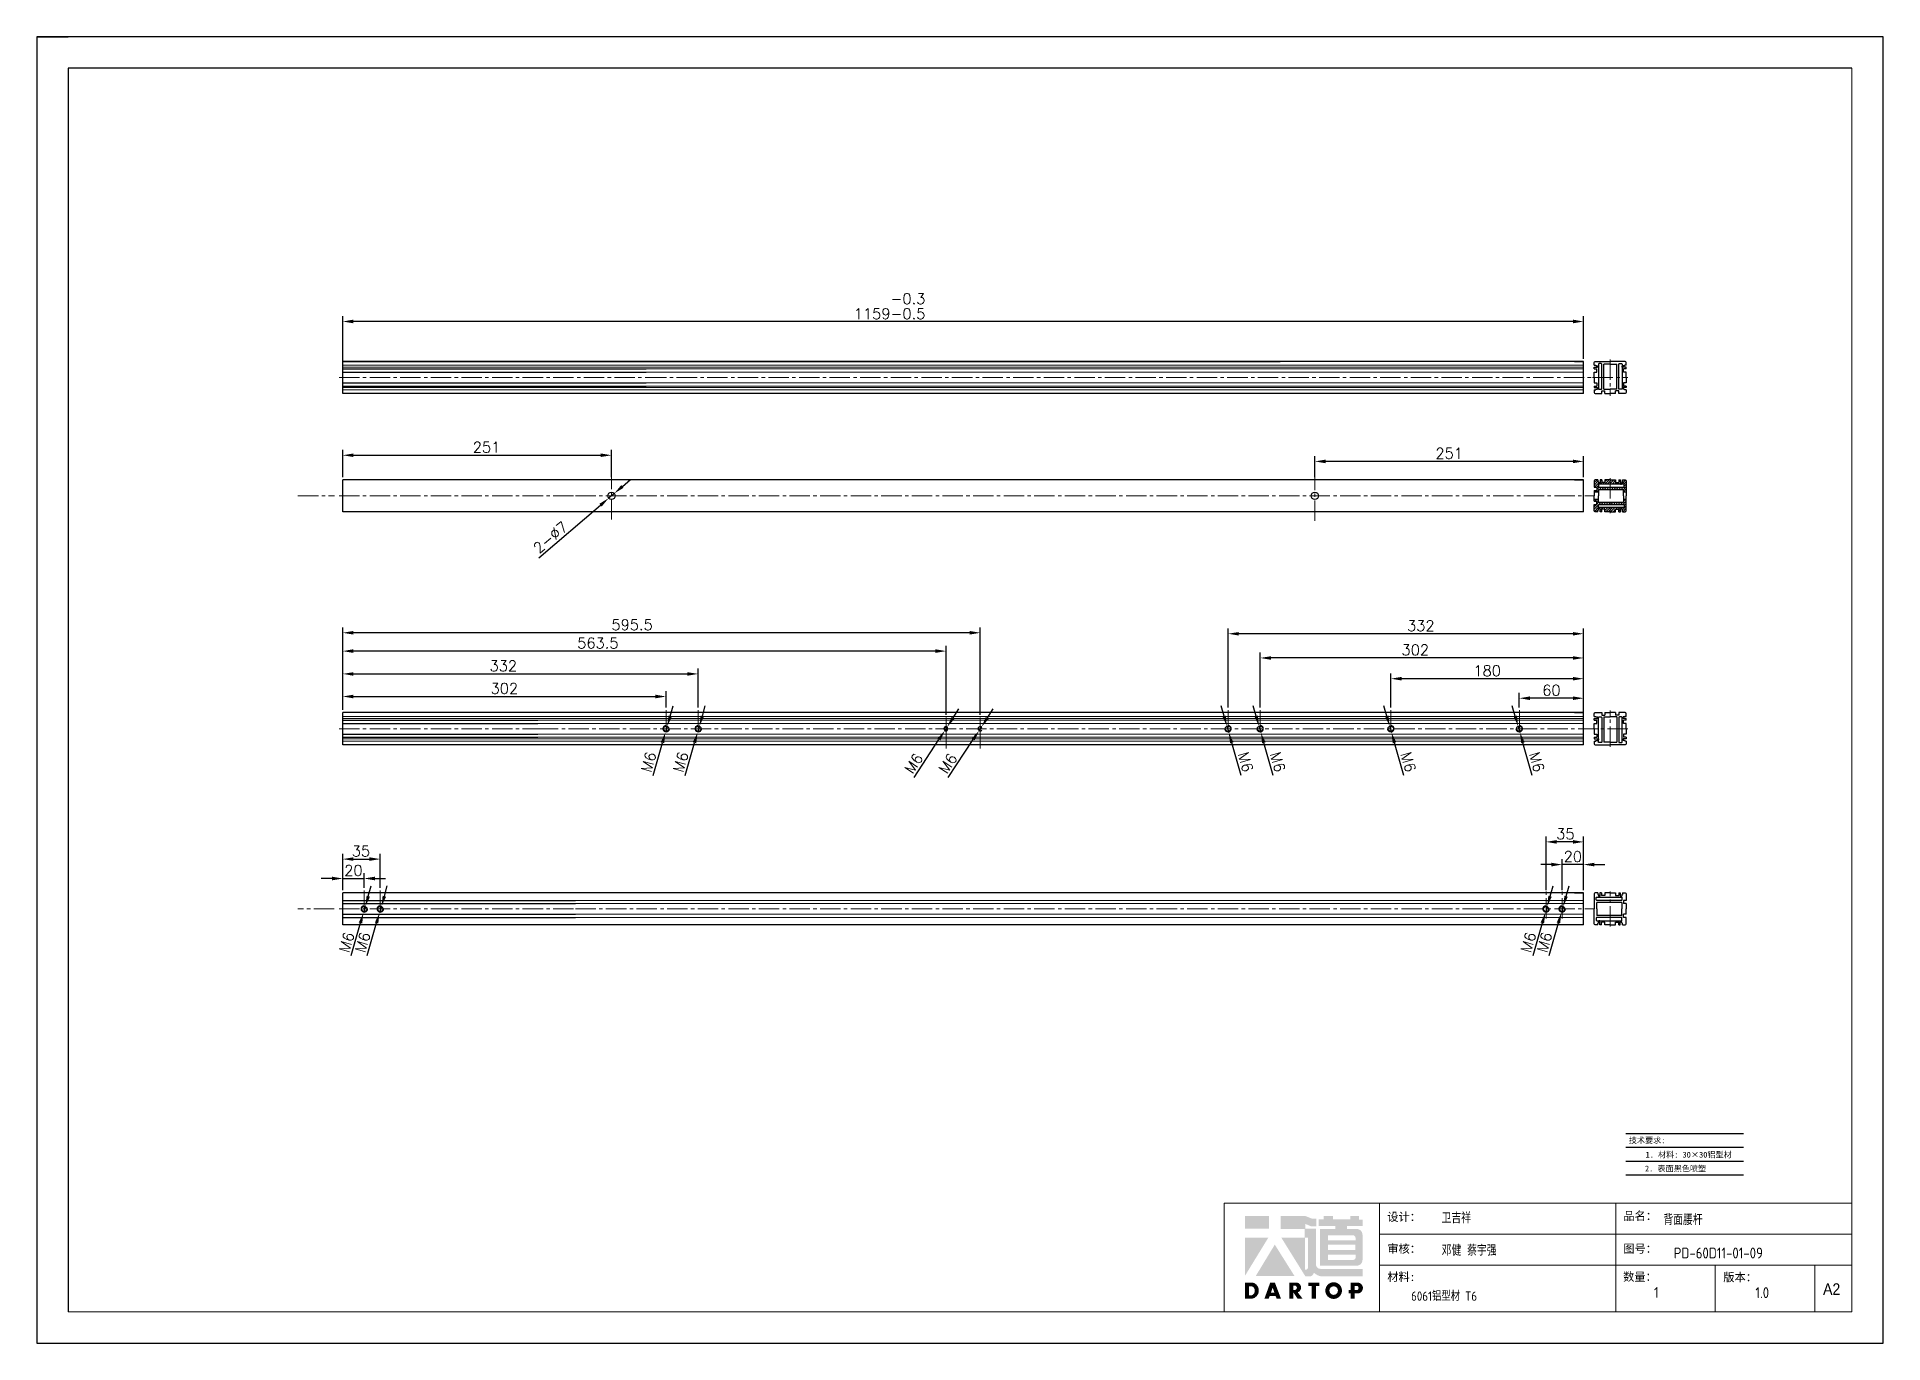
# Model space of a CAD drawing. Header units: millimetres. Extents: x -30327 to 34858, y 4015 to 75103.
# Drawn here: x 8944 to 10668, y 60062 to 61281 of the extents above; entities that cross this region are included whole.
import ezdxf
from ezdxf.enums import TextEntityAlignment as Align

# ---------------------------------------------------------------- set-up
doc = ezdxf.new("R2010")
doc.units = ezdxf.units.MM
doc.linetypes.add('CENTER2', pattern=[28.575, 19.05, -3.175, 3.175, -3.175])
doc.layers.add('A-TITLEBLOCK', color=7, linetype='Continuous', lineweight=18)
doc.layers.add('cen', color=1, linetype='CENTER2', lineweight=9)
for name, color, linetype in [('print', 30, 'Continuous'), ('red', 1, 'CENTER2'), ('yellow', 2, 'Continuous')]:
    doc.layers.add(name, color=color, linetype=linetype)
doc.styles.add('GB', font='GBENOR.SHX', dxfattribs={"bigfont": 'gbcbig.shx'})
doc.styles.add('HZ', font='')
doc.styles.add('SLDTEXTSTYLE0', font='simfang.ttf', dxfattribs={"bigfont": 'bigfont'})
doc.styles.add('SLDTEXTSTYLE1', font='Gothic.ttf', dxfattribs={"width": 0.913})
doc.styles.get("Standard").update_dxf_attribs({"font": 'txt', "bigfont": 'gbcbig.shx'})
doc.styles.get('HZ').set_extended_font_data('SimSun')
doc.dimstyles.new('1-4', dxfattribs={"dimscale": 4, "dimtxt": 2.5, "dimasz": 2.5, "dimexe": 1.25, "dimexo": 0.625, "dimtad": 1, "dimdsep": 46, "dimtxsty": 'Standard', "dimcen": 2.5, "dimadec": 0, "dimazin": 0, "dimtfac": 1, "dimtmove": 0, "dimatfit": 3, "dimfxl": 0, "dimarcsym": 0})

msp = doc.modelspace()

# ---------------------------------------------------------------- texts
at = {"style": 'HZ'}
for s, height, p in [('技术要求:', 5.41769, (10447.639, 60251.2179)), ('     1. 材料: 30×30铝型材  ', 5.417685, (10480.6827, 60237.8731)), ('    2. 表面黑色喷塑          ', 5.417685, (10485.8886, 60224.9738))]:
    msp.add_text(s, height=height, dxfattribs=at).set_placement(p, align=Align.MIDDLE_CENTER)

# ---------------------------------------------------------------- blocks, each defined once
blk = doc.blocks.new('*D441')
at = {"layer": 'Defpoints', "color": 0, "transparency": 16777216}
for p in [(9229.3, 61015.7), (10388.3, 60978.4), (9229.3, 60974.9)]:
    blk.add_point(p, dxfattribs=at)
at = {"layer": 'yellow', "color": 0, "lineweight": -2, "transparency": 16777216}
for p, q in [((9229.3, 60977.4), (9229.3, 61020.7)), ((10378.3, 61015.7), (9239.3, 61015.7)), ((10388.3, 60980.9), (10388.3, 61020.7))]:
    blk.add_line(p, q, dxfattribs=at)
at = {"layer": 'yellow', "color": 0, "transparency": 16777216}
for points in [[(9239.3, 61017.4), (9239.3, 61014), (9229.3, 61015.7)], [(10378.3, 61017.4), (10378.3, 61014), (10388.3, 61015.7)]]:
    blk.add_solid(points, dxfattribs=at)
at = {"layer": 'yellow', "color": 0, "lineweight": 9, "transparency": 16777216, "insert": (9740.1, 61029.9), "char_height": 10, "attachment_point": 5}
blk.add_mtext('1159\\S-0.3^ -0.5;', dxfattribs=at)
blk = doc.blocks.new('*D442')
at = {"layer": 'Defpoints', "color": 0, "transparency": 16777216}
for p in [(10368.3, 60508.7), (10368.3, 60482.3), (10388.3, 60482.3)]:
    blk.add_point(p, dxfattribs=at)
at = {"layer": 'yellow', "color": 0, "lineweight": -2, "transparency": 16777216}
for p, q in [((10368.3, 60484.8), (10368.3, 60513.7)), ((10388.3, 60484.8), (10388.3, 60513.7)), ((10358.3, 60508.7), (10348.3, 60508.7)), ((10388.3, 60508.7), (10368.3, 60508.7)), ((10398.3, 60508.7), (10408.3, 60508.7))]:
    blk.add_line(p, q, dxfattribs=at)
at = {"layer": 'yellow', "color": 0, "transparency": 16777216}
for points in [[(10358.3, 60510.4), (10358.3, 60507), (10368.3, 60508.7)], [(10398.3, 60510.4), (10398.3, 60507), (10388.3, 60508.7)]]:
    blk.add_solid(points, dxfattribs=at)
at = {"layer": 'yellow', "color": 0, "lineweight": 9, "transparency": 16777216, "insert": (10378.3, 60516.2), "char_height": 10, "attachment_point": 5}
blk.add_mtext('20', dxfattribs=at)
blk = doc.blocks.new('*D443')
at = {"layer": 'Defpoints', "color": 0, "transparency": 16777216}
for p in [(9480.3, 60890.8), (9229.3, 60868), (9480.3, 60868)]:
    blk.add_point(p, dxfattribs=at)
at = {"layer": 'yellow', "color": 0, "lineweight": -2, "transparency": 16777216}
for p, q in [((9229.3, 60870.5), (9229.3, 60895.8)), ((9239.3, 60890.8), (9470.3, 60890.8)), ((9480.3, 60870.5), (9480.3, 60895.8))]:
    blk.add_line(p, q, dxfattribs=at)
at = {"layer": 'yellow', "color": 0, "transparency": 16777216}
for points in [[(9239.3, 60892.5), (9239.3, 60889.2), (9229.3, 60890.8)], [(9470.3, 60892.5), (9470.3, 60889.2), (9480.3, 60890.8)]]:
    blk.add_solid(points, dxfattribs=at)
at = {"layer": 'yellow', "color": 0, "lineweight": 9, "transparency": 16777216, "insert": (9363.6, 60898.3), "char_height": 10, "attachment_point": 5}
blk.add_mtext('251', dxfattribs=at)
blk = doc.blocks.new('*D444')
at = {"layer": 'Defpoints', "color": 0, "transparency": 16777216}
for p in [(10137.3, 60885.1), (10137.3, 60868), (10388.3, 60868)]:
    blk.add_point(p, dxfattribs=at)
at = {"layer": 'yellow', "color": 0, "lineweight": -2, "transparency": 16777216}
for p, q in [((10137.3, 60870.5), (10137.3, 60890.1)), ((10388.3, 60870.5), (10388.3, 60890.1)), ((10378.3, 60885.1), (10147.3, 60885.1))]:
    blk.add_line(p, q, dxfattribs=at)
at = {"layer": 'yellow', "color": 0, "transparency": 16777216}
for points in [[(10147.3, 60886.7), (10147.3, 60883.4), (10137.3, 60885.1)], [(10378.3, 60886.7), (10378.3, 60883.4), (10388.3, 60885.1)]]:
    blk.add_solid(points, dxfattribs=at)
at = {"layer": 'yellow', "color": 0, "lineweight": 9, "transparency": 16777216, "insert": (10262.8, 60892.6), "char_height": 10, "attachment_point": 5}
blk.add_mtext('251', dxfattribs=at)
blk = doc.blocks.new('*D445')
at = {"layer": 'Defpoints', "color": 0, "transparency": 16777216}
for p in [(9483, 60855.2), (9477.6, 60850.7)]:
    blk.add_point(p, dxfattribs=at)
at = {"layer": 'yellow', "color": 0, "lineweight": -2, "transparency": 16777216}
for p, q in [((9483, 60855.2), (9477.6, 60850.7)), ((9490.6, 60861.7), (9498.2, 60868.2)), ((9412.4, 60795), (9470, 60844.2))]:
    blk.add_line(p, q, dxfattribs=at)
at = {"layer": 'yellow', "color": 0, "transparency": 16777216}
for points in [[(9489.5, 60863), (9491.7, 60860.5), (9483, 60855.2)], [(9469, 60845.5), (9471.1, 60842.9), (9477.6, 60850.7)]]:
    blk.add_solid(points, dxfattribs=at)
at = {"layer": 'yellow', "color": 0, "lineweight": 9, "transparency": 16777216, "insert": (9423.4, 60814.2), "char_height": 10, "attachment_point": 5, "rotation": 40.4725}
blk.add_mtext('2-%%C7', dxfattribs=at)
blk = doc.blocks.new('*D446')
at = {"layer": 'Defpoints', "color": 0, "transparency": 16777216}
for p in [(9249.3, 60495.7), (9229.3, 60482.3), (9249.3, 60484.5)]:
    blk.add_point(p, dxfattribs=at)
at = {"layer": 'yellow', "color": 0, "lineweight": -2, "transparency": 16777216}
for p, q in [((9219.3, 60495.7), (9209.3, 60495.7)), ((9229.3, 60484.8), (9229.3, 60500.7)), ((9229.3, 60495.7), (9249.3, 60495.7)), ((9249.3, 60487), (9249.3, 60500.7)), ((9259.3, 60495.7), (9269.3, 60495.7))]:
    blk.add_line(p, q, dxfattribs=at)
at = {"layer": 'yellow', "color": 0, "transparency": 16777216}
for points in [[(9219.3, 60497.4), (9219.3, 60494), (9229.3, 60495.7)], [(9259.3, 60497.4), (9259.3, 60494), (9249.3, 60495.7)]]:
    blk.add_solid(points, dxfattribs=at)
at = {"layer": 'yellow', "color": 0, "lineweight": 9, "transparency": 16777216, "insert": (9239.3, 60503.2), "char_height": 10, "attachment_point": 5}
blk.add_mtext('20', dxfattribs=at)
blk = doc.blocks.new('*D447')
at = {"layer": 'Defpoints', "color": 0, "transparency": 16777216}
for p in [(9248.7, 60463.8), (9250.4, 60469.5)]:
    blk.add_point(p, dxfattribs=at)
at = {"layer": 'yellow', "color": 0, "lineweight": -2, "transparency": 16777216}
for p, q in [((9253.2, 60479.1), (9255.9, 60488.8)), ((9250.4, 60469.5), (9248.7, 60463.8)), ((9237.2, 60423.7), (9245.9, 60454.2))]:
    blk.add_line(p, q, dxfattribs=at)
at = {"layer": 'yellow', "color": 0, "transparency": 16777216}
for points in [[(9251.6, 60479.6), (9254.8, 60478.7), (9250.4, 60469.5)], [(9244.3, 60454.6), (9247.5, 60453.7), (9248.7, 60463.8)]]:
    blk.add_solid(points, dxfattribs=at)
at = {"layer": 'yellow', "color": 0, "lineweight": 9, "transparency": 16777216, "insert": (9233, 60436.2), "char_height": 10, "attachment_point": 5, "rotation": 73.9112}
blk.add_mtext('M6', dxfattribs=at)
blk = doc.blocks.new('*D448')
at = {"layer": 'Defpoints', "color": 0, "transparency": 16777216}
for p in [(10367.6, 60463.8), (10369.3, 60469.5)]:
    blk.add_point(p, dxfattribs=at)
at = {"layer": 'yellow', "color": 0, "lineweight": -2, "transparency": 16777216}
for p, q in [((10372, 60479.1), (10374.8, 60488.8)), ((10369.3, 60469.5), (10367.6, 60463.8)), ((10356.1, 60423.7), (10364.8, 60454.2))]:
    blk.add_line(p, q, dxfattribs=at)
at = {"layer": 'yellow', "color": 0, "transparency": 16777216}
for points in [[(10370.4, 60479.6), (10373.6, 60478.7), (10369.3, 60469.5)], [(10363.2, 60454.6), (10366.4, 60453.7), (10367.6, 60463.8)]]:
    blk.add_solid(points, dxfattribs=at)
at = {"layer": 'yellow', "color": 0, "lineweight": 9, "transparency": 16777216, "insert": (10351.8, 60436.2), "char_height": 10, "attachment_point": 5, "rotation": 73.9112}
blk.add_mtext('M6', dxfattribs=at)
blk = doc.blocks.new('*D449')
at = {"layer": 'Defpoints', "color": 0, "transparency": 16777216}
for p in [(9531.3, 60665.6), (9229.3, 60650.6), (9531.3, 60652.7)]:
    blk.add_point(p, dxfattribs=at)
at = {"layer": 'yellow', "color": 0, "lineweight": -2, "transparency": 16777216}
for p, q in [((9229.3, 60653.1), (9229.3, 60670.6)), ((9239.3, 60665.6), (9521.3, 60665.6)), ((9531.3, 60655.2), (9531.3, 60670.6))]:
    blk.add_line(p, q, dxfattribs=at)
at = {"layer": 'yellow', "color": 0, "transparency": 16777216}
for points in [[(9239.3, 60667.3), (9239.3, 60663.9), (9229.3, 60665.6)], [(9521.3, 60667.3), (9521.3, 60663.9), (9531.3, 60665.6)]]:
    blk.add_solid(points, dxfattribs=at)
at = {"layer": 'yellow', "color": 0, "lineweight": 9, "transparency": 16777216, "insert": (9380.3, 60673.1), "char_height": 10, "attachment_point": 5}
blk.add_mtext('302', dxfattribs=at)
blk = doc.blocks.new('*D450')
at = {"layer": 'Defpoints', "color": 0, "transparency": 16777216}
for p in [(9530.7, 60632), (9532.4, 60637.8)]:
    blk.add_point(p, dxfattribs=at)
at = {"layer": 'yellow', "color": 0, "lineweight": -2, "transparency": 16777216}
for p, q in [((9535.2, 60647.4), (9537.9, 60657)), ((9532.4, 60637.8), (9530.7, 60632)), ((9519.2, 60592), (9527.9, 60622.4))]:
    blk.add_line(p, q, dxfattribs=at)
at = {"layer": 'yellow', "color": 0, "transparency": 16777216}
for points in [[(9533.6, 60647.8), (9536.8, 60646.9), (9532.4, 60637.8)], [(9526.3, 60622.9), (9529.5, 60621.9), (9530.7, 60632)]]:
    blk.add_solid(points, dxfattribs=at)
at = {"layer": 'yellow', "color": 0, "lineweight": 9, "transparency": 16777216, "insert": (9515, 60604.5), "char_height": 10, "attachment_point": 5, "rotation": 73.9112}
blk.add_mtext('M6', dxfattribs=at)
blk = doc.blocks.new('*D451')
at = {"layer": 'Defpoints', "color": 0, "transparency": 16777216}
for p in [(9561.3, 60686.7), (9229.3, 60650.6), (9561.3, 60652.7)]:
    blk.add_point(p, dxfattribs=at)
at = {"layer": 'yellow', "color": 0, "lineweight": -2, "transparency": 16777216}
for p, q in [((9229.3, 60653.1), (9229.3, 60691.7)), ((9239.3, 60686.7), (9551.3, 60686.7)), ((9561.3, 60655.2), (9561.3, 60691.7))]:
    blk.add_line(p, q, dxfattribs=at)
at = {"layer": 'yellow', "color": 0, "transparency": 16777216}
for points in [[(9239.3, 60688.3), (9239.3, 60685), (9229.3, 60686.7)], [(9551.3, 60688.3), (9551.3, 60685), (9561.3, 60686.7)]]:
    blk.add_solid(points, dxfattribs=at)
at = {"layer": 'yellow', "color": 0, "lineweight": 9, "transparency": 16777216, "insert": (9379.3, 60694.2), "char_height": 10, "attachment_point": 5}
blk.add_mtext('332', dxfattribs=at)
blk = doc.blocks.new('*D452')
at = {"layer": 'Defpoints', "color": 0, "transparency": 16777216}
for p in [(9560.7, 60632), (9562.4, 60637.8)]:
    blk.add_point(p, dxfattribs=at)
at = {"layer": 'yellow', "color": 0, "lineweight": -2, "transparency": 16777216}
for p, q in [((9565.2, 60647.4), (9567.9, 60657)), ((9562.4, 60637.8), (9560.7, 60632)), ((9549.2, 60592), (9557.9, 60622.4))]:
    blk.add_line(p, q, dxfattribs=at)
at = {"layer": 'yellow', "color": 0, "transparency": 16777216}
for points in [[(9563.6, 60647.8), (9566.8, 60646.9), (9562.4, 60637.8)], [(9556.3, 60622.9), (9559.5, 60621.9), (9560.7, 60632)]]:
    blk.add_solid(points, dxfattribs=at)
at = {"layer": 'yellow', "color": 0, "lineweight": 9, "transparency": 16777216, "insert": (9545, 60604.5), "char_height": 10, "attachment_point": 5, "rotation": 73.9112}
blk.add_mtext('M6', dxfattribs=at)
blk = doc.blocks.new('*D453')
at = {"layer": 'Defpoints', "color": 0, "transparency": 16777216}
for p in [(10086.3, 60701.6), (10086.3, 60652.7), (10388.3, 60650.6)]:
    blk.add_point(p, dxfattribs=at)
at = {"layer": 'yellow', "color": 0, "lineweight": -2, "transparency": 16777216}
for p, q in [((10086.3, 60655.2), (10086.3, 60706.6)), ((10378.3, 60701.6), (10096.3, 60701.6)), ((10388.3, 60653.1), (10388.3, 60706.6))]:
    blk.add_line(p, q, dxfattribs=at)
at = {"layer": 'yellow', "color": 0, "transparency": 16777216}
for points in [[(10096.3, 60703.2), (10096.3, 60699.9), (10086.3, 60701.6)], [(10378.3, 60703.2), (10378.3, 60699.9), (10388.3, 60701.6)]]:
    blk.add_solid(points, dxfattribs=at)
at = {"layer": 'yellow', "color": 0, "lineweight": 9, "transparency": 16777216, "insert": (10231.1, 60709.1), "char_height": 10, "attachment_point": 5}
blk.add_mtext('302', dxfattribs=at)
blk = doc.blocks.new('*D454')
at = {"layer": 'Defpoints', "color": 0, "transparency": 16777216}
for p in [(10085.2, 60637.8), (10086.9, 60632)]:
    blk.add_point(p, dxfattribs=at)
at = {"layer": 'yellow', "color": 0, "lineweight": -2, "transparency": 16777216}
for p, q in [((10082.5, 60647.4), (10079.7, 60657)), ((10085.2, 60637.8), (10086.9, 60632)), ((10098.4, 60592), (10089.7, 60622.4))]:
    blk.add_line(p, q, dxfattribs=at)
at = {"layer": 'yellow', "color": 0, "transparency": 16777216}
for points in [[(10084.1, 60647.8), (10080.9, 60646.9), (10085.2, 60637.8)], [(10091.3, 60622.9), (10088.1, 60621.9), (10086.9, 60632)]]:
    blk.add_solid(points, dxfattribs=at)
at = {"layer": 'yellow', "color": 0, "lineweight": 9, "transparency": 16777216, "insert": (10102.6, 60604.5), "char_height": 10, "attachment_point": 5, "rotation": 286.0888}
blk.add_mtext('M6', dxfattribs=at)
blk = doc.blocks.new('*D455')
at = {"layer": 'Defpoints', "color": 0, "transparency": 16777216}
for p in [(10056.3, 60724.2), (10056.3, 60652.7), (10388.3, 60650.6)]:
    blk.add_point(p, dxfattribs=at)
at = {"layer": 'yellow', "color": 0, "lineweight": -2, "transparency": 16777216}
for p, q in [((10056.3, 60655.2), (10056.3, 60729.2)), ((10378.3, 60724.2), (10066.3, 60724.2)), ((10388.3, 60653.1), (10388.3, 60729.2))]:
    blk.add_line(p, q, dxfattribs=at)
at = {"layer": 'yellow', "color": 0, "transparency": 16777216}
for points in [[(10066.3, 60725.8), (10066.3, 60722.5), (10056.3, 60724.2)], [(10378.3, 60725.8), (10378.3, 60722.5), (10388.3, 60724.2)]]:
    blk.add_solid(points, dxfattribs=at)
at = {"layer": 'yellow', "color": 0, "lineweight": 9, "transparency": 16777216, "insert": (10236.3, 60731.7), "char_height": 10, "attachment_point": 5}
blk.add_mtext('332', dxfattribs=at)
blk = doc.blocks.new('*D456')
at = {"layer": 'Defpoints', "color": 0, "transparency": 16777216}
for p in [(10055.2, 60637.8), (10056.9, 60632)]:
    blk.add_point(p, dxfattribs=at)
at = {"layer": 'yellow', "color": 0, "lineweight": -2, "transparency": 16777216}
for p, q in [((10052.5, 60647.4), (10049.7, 60657)), ((10055.2, 60637.8), (10056.9, 60632)), ((10068.4, 60592), (10059.7, 60622.4))]:
    blk.add_line(p, q, dxfattribs=at)
at = {"layer": 'yellow', "color": 0, "transparency": 16777216}
for points in [[(10054.1, 60647.8), (10050.9, 60646.9), (10055.2, 60637.8)], [(10061.3, 60622.9), (10058.1, 60621.9), (10056.9, 60632)]]:
    blk.add_solid(points, dxfattribs=at)
at = {"layer": 'yellow', "color": 0, "lineweight": 9, "transparency": 16777216, "insert": (10072.6, 60604.5), "char_height": 10, "attachment_point": 5, "rotation": 286.0888}
blk.add_mtext('M6', dxfattribs=at)
blk = doc.blocks.new('*D457')
at = {"layer": 'Defpoints', "color": 0, "transparency": 16777216}
for p in [(9264.3, 60513.8), (9229.3, 60482.3), (9264.3, 60484.5)]:
    blk.add_point(p, dxfattribs=at)
at = {"layer": 'yellow', "color": 0, "lineweight": -2, "transparency": 16777216}
for p, q in [((9229.3, 60484.8), (9229.3, 60518.8)), ((9239.3, 60513.8), (9254.3, 60513.8)), ((9264.3, 60487), (9264.3, 60518.8))]:
    blk.add_line(p, q, dxfattribs=at)
at = {"layer": 'yellow', "color": 0, "transparency": 16777216}
for points in [[(9239.3, 60515.5), (9239.3, 60512.2), (9229.3, 60513.8)], [(9254.3, 60515.5), (9254.3, 60512.2), (9264.3, 60513.8)]]:
    blk.add_solid(points, dxfattribs=at)
at = {"layer": 'yellow', "color": 0, "lineweight": 9, "transparency": 16777216, "insert": (9246.3, 60521.3), "char_height": 10, "attachment_point": 5}
blk.add_mtext('35', dxfattribs=at)
blk = doc.blocks.new('*D458')
at = {"layer": 'Defpoints', "color": 0, "transparency": 16777216}
for p in [(9263.7, 60463.8), (9265.4, 60469.5)]:
    blk.add_point(p, dxfattribs=at)
at = {"layer": 'yellow', "color": 0, "lineweight": -2, "transparency": 16777216}
for p, q in [((9268.2, 60479.1), (9270.9, 60488.8)), ((9265.4, 60469.5), (9263.7, 60463.8)), ((9252.2, 60423.7), (9260.9, 60454.2))]:
    blk.add_line(p, q, dxfattribs=at)
at = {"layer": 'yellow', "color": 0, "transparency": 16777216}
for points in [[(9266.6, 60479.6), (9269.8, 60478.7), (9265.4, 60469.5)], [(9259.3, 60454.6), (9262.5, 60453.7), (9263.7, 60463.8)]]:
    blk.add_solid(points, dxfattribs=at)
at = {"layer": 'yellow', "color": 0, "lineweight": 9, "transparency": 16777216, "insert": (9248, 60436.2), "char_height": 10, "attachment_point": 5, "rotation": 73.9112}
blk.add_mtext('M6', dxfattribs=at)
blk = doc.blocks.new('*D459')
at = {"layer": 'Defpoints', "color": 0, "transparency": 16777216}
for p in [(10353.3, 60529.9), (10353.3, 60482.3), (10388.3, 60482.3)]:
    blk.add_point(p, dxfattribs=at)
at = {"layer": 'yellow', "color": 0, "lineweight": -2, "transparency": 16777216}
for p, q in [((10353.3, 60484.8), (10353.3, 60534.9)), ((10378.3, 60529.9), (10363.3, 60529.9)), ((10388.3, 60484.8), (10388.3, 60534.9))]:
    blk.add_line(p, q, dxfattribs=at)
at = {"layer": 'yellow', "color": 0, "transparency": 16777216}
for points in [[(10363.3, 60531.6), (10363.3, 60528.2), (10353.3, 60529.9)], [(10378.3, 60531.6), (10378.3, 60528.2), (10388.3, 60529.9)]]:
    blk.add_solid(points, dxfattribs=at)
at = {"layer": 'yellow', "color": 0, "lineweight": 9, "transparency": 16777216, "insert": (10371.3, 60537.4), "char_height": 10, "attachment_point": 5}
blk.add_mtext('35', dxfattribs=at)
blk = doc.blocks.new('*D460')
at = {"layer": 'Defpoints', "color": 0, "transparency": 16777216}
for p in [(10352.6, 60463.8), (10354.3, 60469.5)]:
    blk.add_point(p, dxfattribs=at)
at = {"layer": 'yellow', "color": 0, "lineweight": -2, "transparency": 16777216}
for p, q in [((10357, 60479.1), (10359.8, 60488.8)), ((10354.3, 60469.5), (10352.6, 60463.8)), ((10341.1, 60423.7), (10349.8, 60454.2))]:
    blk.add_line(p, q, dxfattribs=at)
at = {"layer": 'yellow', "color": 0, "transparency": 16777216}
for points in [[(10355.4, 60479.6), (10358.6, 60478.7), (10354.3, 60469.5)], [(10348.2, 60454.6), (10351.4, 60453.7), (10352.6, 60463.8)]]:
    blk.add_solid(points, dxfattribs=at)
at = {"layer": 'yellow', "color": 0, "lineweight": 9, "transparency": 16777216, "insert": (10336.8, 60436.2), "char_height": 10, "attachment_point": 5, "rotation": 73.9112}
blk.add_mtext('M6', dxfattribs=at)
blk = doc.blocks.new('*D799')
at = {"layer": 'Defpoints', "color": 0, "transparency": 16777216}
for p in [(10328.3, 60664), (10328.3, 60652.7), (10388.3, 60647.1)]:
    blk.add_point(p, dxfattribs=at)
at = {"layer": 'yellow', "color": 0, "lineweight": -2, "transparency": 16777216}
for p, q in [((10328.3, 60655.2), (10328.3, 60669)), ((10388.3, 60649.6), (10388.3, 60669)), ((10378.3, 60664), (10338.3, 60664))]:
    blk.add_line(p, q, dxfattribs=at)
at = {"layer": 'yellow', "color": 0, "transparency": 16777216}
for points in [[(10338.3, 60665.7), (10338.3, 60662.3), (10328.3, 60664)], [(10378.3, 60665.7), (10378.3, 60662.3), (10388.3, 60664)]]:
    blk.add_solid(points, dxfattribs=at)
at = {"layer": 'yellow', "color": 0, "lineweight": 9, "transparency": 16777216, "insert": (10358.3, 60671.5), "char_height": 10, "attachment_point": 5}
blk.add_mtext('60', dxfattribs=at)
blk = doc.blocks.new('*D800')
at = {"layer": 'Defpoints', "color": 0, "transparency": 16777216}
for p in [(10327.2, 60637.8), (10328.9, 60632)]:
    blk.add_point(p, dxfattribs=at)
at = {"layer": 'yellow', "color": 0, "lineweight": -2, "transparency": 16777216}
for p, q in [((10324.5, 60647.4), (10321.7, 60657)), ((10327.2, 60637.8), (10328.9, 60632)), ((10340.4, 60592), (10331.7, 60622.4))]:
    blk.add_line(p, q, dxfattribs=at)
at = {"layer": 'yellow', "color": 0, "transparency": 16777216}
for points in [[(10326.1, 60647.8), (10322.9, 60646.9), (10327.2, 60637.8)], [(10333.3, 60622.9), (10330.1, 60621.9), (10328.9, 60632)]]:
    blk.add_solid(points, dxfattribs=at)
at = {"layer": 'yellow', "color": 0, "lineweight": 9, "transparency": 16777216, "insert": (10344.6, 60604.5), "char_height": 10, "attachment_point": 5, "rotation": 286.0888}
blk.add_mtext('M6', dxfattribs=at)
blk = doc.blocks.new('*D801')
at = {"layer": 'Defpoints', "color": 0, "transparency": 16777216}
for p in [(10208.3, 60682.2), (10208.3, 60652.7), (10388.3, 60647.1)]:
    blk.add_point(p, dxfattribs=at)
at = {"layer": 'yellow', "color": 0, "lineweight": -2, "transparency": 16777216}
for p, q in [((10208.3, 60655.2), (10208.3, 60687.2)), ((10378.3, 60682.2), (10218.3, 60682.2)), ((10388.3, 60649.6), (10388.3, 60687.2))]:
    blk.add_line(p, q, dxfattribs=at)
at = {"layer": 'yellow', "color": 0, "transparency": 16777216}
for points in [[(10218.3, 60683.9), (10218.3, 60680.6), (10208.3, 60682.2)], [(10378.3, 60683.9), (10378.3, 60680.6), (10388.3, 60682.2)]]:
    blk.add_solid(points, dxfattribs=at)
at = {"layer": 'yellow', "color": 0, "lineweight": 9, "transparency": 16777216, "insert": (10298.3, 60689.7), "char_height": 10, "attachment_point": 5}
blk.add_mtext('180', dxfattribs=at)
blk = doc.blocks.new('*D802')
at = {"layer": 'Defpoints', "color": 0, "transparency": 16777216}
for p in [(10207.2, 60637.8), (10208.9, 60632)]:
    blk.add_point(p, dxfattribs=at)
at = {"layer": 'yellow', "color": 0, "lineweight": -2, "transparency": 16777216}
for p, q in [((10204.5, 60647.4), (10201.7, 60657)), ((10207.2, 60637.8), (10208.9, 60632)), ((10220.4, 60592), (10211.7, 60622.4))]:
    blk.add_line(p, q, dxfattribs=at)
at = {"layer": 'yellow', "color": 0, "transparency": 16777216}
for points in [[(10206.1, 60647.8), (10202.9, 60646.9), (10207.2, 60637.8)], [(10213.3, 60622.9), (10210.1, 60621.9), (10208.9, 60632)]]:
    blk.add_solid(points, dxfattribs=at)
at = {"layer": 'yellow', "color": 0, "lineweight": 9, "transparency": 16777216, "insert": (10224.6, 60604.5), "char_height": 10, "attachment_point": 5, "rotation": 286.0888}
blk.add_mtext('M6', dxfattribs=at)
blk = doc.blocks.new('*D1252')
at = {"layer": 'Defpoints', "color": 0, "transparency": 16777216}
for p in [(9229.3, 60708), (9229.3, 60650.6), (9792.8, 60646)]:
    blk.add_point(p, dxfattribs=at)
at = {"layer": 'yellow', "color": 0, "lineweight": -2, "transparency": 16777216}
for p, q in [((9229.3, 60653.1), (9229.3, 60713)), ((9782.8, 60708), (9239.3, 60708)), ((9792.8, 60648.5), (9792.8, 60713))]:
    blk.add_line(p, q, dxfattribs=at)
at = {"layer": 'yellow', "color": 0, "transparency": 16777216}
for points in [[(9239.3, 60709.7), (9239.3, 60706.3), (9229.3, 60708)], [(9782.8, 60709.7), (9782.8, 60706.3), (9792.8, 60708)]]:
    blk.add_solid(points, dxfattribs=at)
at = {"layer": 'yellow', "color": 0, "lineweight": 9, "transparency": 16777216, "insert": (9467.6, 60715.5), "char_height": 10, "attachment_point": 5}
blk.add_mtext('563.5', dxfattribs=at)
blk = doc.blocks.new('*D1253')
at = {"layer": 'Defpoints', "color": 0, "transparency": 16777216}
for p in [(9791.7, 60633.9), (9793.9, 60637.2)]:
    blk.add_point(p, dxfattribs=at)
at = {"layer": 'yellow', "color": 0, "lineweight": -2, "transparency": 16777216}
for p, q in [((9799.4, 60645.6), (9804.9, 60654)), ((9793.9, 60637.2), (9791.7, 60633.9)), ((9762.9, 60589.9), (9786.2, 60625.5))]:
    blk.add_line(p, q, dxfattribs=at)
at = {"layer": 'yellow', "color": 0, "transparency": 16777216}
for points in [[(9784.8, 60626.4), (9787.6, 60624.6), (9791.7, 60633.9)], [(9798, 60646.5), (9800.8, 60644.7), (9793.9, 60637.2)]]:
    blk.add_solid(points, dxfattribs=at)
at = {"layer": 'yellow', "color": 0, "lineweight": 9, "transparency": 16777216, "insert": (9762.6, 60603.1), "char_height": 10, "attachment_point": 5, "rotation": 56.8044}
blk.add_mtext('M6', dxfattribs=at)
blk = doc.blocks.new('*D1254')
at = {"layer": 'Defpoints', "color": 0, "transparency": 16777216}
for p in [(9229.3, 60725.1), (9229.3, 60650.6), (9824.8, 60646)]:
    blk.add_point(p, dxfattribs=at)
at = {"layer": 'yellow', "color": 0, "lineweight": -2, "transparency": 16777216}
for p, q in [((9229.3, 60653.1), (9229.3, 60730.1)), ((9814.8, 60725.1), (9239.3, 60725.1)), ((9824.8, 60648.5), (9824.8, 60730.1))]:
    blk.add_line(p, q, dxfattribs=at)
at = {"layer": 'yellow', "color": 0, "transparency": 16777216}
for points in [[(9239.3, 60726.8), (9239.3, 60723.4), (9229.3, 60725.1)], [(9814.8, 60726.8), (9814.8, 60723.4), (9824.8, 60725.1)]]:
    blk.add_solid(points, dxfattribs=at)
at = {"layer": 'yellow', "color": 0, "lineweight": 9, "transparency": 16777216, "insert": (9499.6, 60732.6), "char_height": 10, "attachment_point": 5}
blk.add_mtext('595.5', dxfattribs=at)
blk = doc.blocks.new('*D1255')
at = {"layer": 'Defpoints', "color": 0, "transparency": 16777216}
for p in [(9823.7, 60633.9), (9825.9, 60637.2)]:
    blk.add_point(p, dxfattribs=at)
at = {"layer": 'yellow', "color": 0, "lineweight": -2, "transparency": 16777216}
for p, q in [((9831.4, 60645.6), (9836.9, 60654)), ((9825.9, 60637.2), (9823.7, 60633.9)), ((9794.9, 60589.9), (9818.2, 60625.5))]:
    blk.add_line(p, q, dxfattribs=at)
at = {"layer": 'yellow', "color": 0, "transparency": 16777216}
for points in [[(9816.8, 60626.4), (9819.6, 60624.6), (9823.7, 60633.9)], [(9830, 60646.5), (9832.8, 60644.7), (9825.9, 60637.2)]]:
    blk.add_solid(points, dxfattribs=at)
at = {"layer": 'yellow', "color": 0, "lineweight": 9, "transparency": 16777216, "insert": (9794.6, 60603.1), "char_height": 10, "attachment_point": 5, "rotation": 56.8044}
blk.add_mtext('M6', dxfattribs=at)
blk = doc.blocks.new('Dartop Logo')
at = {"true_color": 0xc40018}
h = blk.add_hatch(color=12, dxfattribs=at)
h.set_gradient(color1=(196, 0, 24), color2=(196, 0, 24), tint=1)
h.paths.add_polyline_path([(30.39, -3.87), (33.08, -5.04), (35.99, -5.04), (35.99, -1.19), (33.59, -1.19), (30.46, 0.05), (17.94, 0.05), (17.94, -6.46), (30.12, -6.46), (30.12, -6.59), (30.12, -10.75), (18.31, -10.75), (30.46, -30.31), (32.87, -30.31, 0.279375), (34.63, -28.6), (34.63, -28.51), (34.84, -28.51, 0.143145), (38.15, -30.2), (59.27, -30.2), (59.27, -26.49), (38.06, -26.49, -0.414214), (35.75, -24.18), (35.75, -6.26), (30.39, -6.26)])
h.paths.add_polyline_path([(30.25, -10.84), (31.8, -10.84), (31.8, -26.02, -0.088936), (30.9, -26.94), (30.24, -26.94)], flags=16)
h = blk.add_hatch(color=12, dxfattribs=at)
h.set_gradient(color1=(196, 0, 24), color2=(196, 0, 24), tint=1)
h.paths.add_polyline_path([(59.24, -1.73), (57.36, -1.73), (57.36, 0.06), (53.06, 0.06), (53.06, -1.64), (44.29, -1.64), (44.29, 0.15), (39.7, 0.15), (39.7, -1.67), (37.16, -1.67), (37.16, -4.97), (45.54, -4.97), (45.54, -6.42), (37.73, -6.42), (37.73, -24.88), (56.26, -24.88, 0.414214), (59.15, -21.99), (59.15, -9.35, 0.414214), (56.26, -6.46), (51.36, -6.46), (51.36, -5.03), (59.24, -5.03)])
h.paths.add_polyline_path([(54.21, -9.59, -0.414214), (55.66, -11.04), (55.66, -12.1), (41.79, -12.1), (41.79, -9.59)], flags=16)
h.paths.add_polyline_path([(55.57, -14.33), (55.57, -17.01), (41.88, -17.01), (41.88, -14.33)], flags=16)
h.paths.add_polyline_path([(55.75, -19.43), (55.75, -20.57, -0.414214), (54.3, -22.02), (41.88, -22.02), (41.88, -19.43)], flags=16)
h = blk.add_hatch(color=12, dxfattribs=at)
h.set_gradient(color1=(196, 0, 24), color2=(196, 0, 24), tint=1)
h.paths.add_polyline_path([(12.18, 0), (0, 0), (0, -6.37), (12.18, -6.37)])
h = blk.add_hatch(color=12, dxfattribs=at)
h.set_gradient(color1=(196, 0, 24), color2=(196, 0, 24), tint=1)
h.paths.add_polyline_path([(11.79, -10.83), (0.03, -10.83), (0.03, -30.03)])
h = blk.add_hatch(color=12, dxfattribs=at)
h.set_gradient(color1=(196, 0, 24), color2=(196, 0, 24), tint=1)
h.paths.add_polyline_path([(15.05, -14.31), (5.44, -30.15), (25.01, -30.15)])
at = {"true_color": 0x646464}
h = blk.add_hatch(color=251, dxfattribs=at)
h.set_gradient(color1=(100, 100, 100), color2=(100, 100, 100), tint=1)
h.paths.add_polyline_path([(4.15, -33.43), (0.11, -33.43), (0.11, -41.5), (3.51, -41.5, 0.793016)])
h.paths.add_polyline_path([(3.57, -39.73), (2.16, -39.73), (2.16, -35.19), (3.42, -35.19, -0.671361)], flags=16)
h = blk.add_hatch(color=251, dxfattribs=at)
h.set_gradient(color1=(100, 100, 100), color2=(100, 100, 100), tint=1)
h.paths.add_polyline_path([(15.08, -33.36), (12.78, -33.36), (9.82, -41.51), (12, -41.51), (12.51, -40.06), (15.46, -40.06), (15.99, -41.52), (18.19, -41.52)])
h.paths.add_polyline_path([(14.9, -38.51), (13.07, -38.51), (13.97, -35.95)], flags=16)
h = blk.add_hatch(color=251, dxfattribs=at)
h.set_gradient(color1=(100, 100, 100), color2=(100, 100, 100), tint=1)
h.paths.add_polyline_path([(26.27, -33.36), (22.3, -33.36), (22.3, -41.51), (24.4, -41.51), (24.4, -38.28), (26.55, -41.54), (29.09, -41.54), (26.61, -38.3, 0.744055)])
h.paths.add_polyline_path([(24.38, -37.08), (24.38, -34.94), (25.32, -34.94, -0.796809), (25.3, -37.08)], flags=16)
h = blk.add_hatch(color=251, dxfattribs=at)
h.set_gradient(color1=(100, 100, 100), color2=(100, 100, 100), tint=1)
h.paths.add_polyline_path([(37.44, -33.4), (31.88, -33.4), (31.88, -35.16), (33.61, -35.16), (33.61, -41.52), (35.69, -41.52), (35.69, -35.16), (37.44, -35.16)])
h = blk.add_hatch(color=251, dxfattribs=at)
h.set_gradient(color1=(100, 100, 100), color2=(100, 100, 100), tint=1)
h.paths.add_polyline_path([(40.46, -37.41, 1), (48.83, -37.41, 1)])
h.paths.add_polyline_path([(46.8, -37.41, -1), (42.5, -37.41, -1)], flags=16)
h = blk.add_hatch(color=251, dxfattribs=at)
h.set_gradient(color1=(100, 100, 100), color2=(100, 100, 100), tint=1)
h.paths.add_polyline_path([(56.85, -33.38), (56.73, -33.38), (53.19, -33.38), (53.19, -37.19), (52.26, -37.19), (52.26, -38.73), (53.18, -38.73), (53.18, -41.5), (55.24, -41.5), (55.24, -38.72), (57.51, -38.72, 0.812304)])
h.paths.add_polyline_path([(55.21, -37.18), (55.21, -35.05), (56.39, -35.05, -0.778213), (56.27, -37.18)], flags=16)
blk = doc.blocks.new('DT-A2-TITLE')
for p, q in [((594, 420), (0, 420)), ((0, 420), (0, 420)), ((0, 420), (0, 0)), ((0, 420), (10, 420)), ((594, 0), (594, 420)), ((10, 410), (10, 10)), ((584, 410), (10, 410))]:
    blk.add_line(p, q)
at = {"layer": 'A-TITLEBLOCK', "color": 7}
for p, q in [((584, 410), (584, 10)), ((594, 0), (594, 297)), ((382, 10), (382, 45)), ((584, 45), (382, 45)), ((432, 45), (432, 10)), ((508, 45), (508, 10)), ((584, 35), (432, 35)), ((432, 25), (584.08, 25)), ((540, 10), (540, 25)), ((572, 10), (572, 25)), ((10, 10), (584, 10)), ((0, 0), (594, 0))]:
    blk.add_line(p, q, dxfattribs=at)
at = {"layer": 'A-TITLEBLOCK', "xscale": 0.6400000000000001, "yscale": 0.6400000000000001, "zscale": 0.6400000000000001}
blk.add_blockref('Dartop Logo', (388.65, 40.81), dxfattribs=at)
at = {"style": 'GB'}
for tag, p, height in [('#设计', (451.96, 38.52), 3.5), ('#品名', (523.32, 37.95), 3.5), ('#审核', (451.99, 28.1), 3.5), ('#图号', (526.67, 27.2), 3.5), ('#数量', (520.33, 14.51), 3.5), ('#版本', (552.92, 14.47), 3.5), ('#材料说明', (442.15, 13.59), 3)]:
    blk.add_attdef(tag, p, '', height=height, dxfattribs=at)
at = {"layer": 'A-TITLEBLOCK', "color": 7, "attachment_point": 1}
for s, insert, char_height, style in [('设计：', (434.47, 41.87), 2.646, 'SLDTEXTSTYLE0'), ('品名：', (510.43, 42.19), 2.646, 'SLDTEXTSTYLE0'), ('审核：', (434.47, 31.64), 2.646, 'SLDTEXTSTYLE0'), ('图号：', (510.4, 31.66), 2.646, 'SLDTEXTSTYLE0'), ('材料:', (434.47, 22.62), 2.646, 'SLDTEXTSTYLE0'), ('数量：', (510.35, 22.64), 2.646, 'SLDTEXTSTYLE0'), ('版本：', (542.59, 22.48), 2.646, 'SLDTEXTSTYLE0'), ('A2', (574.7, 19.21), 3.704, 'SLDTEXTSTYLE1')]:
    blk.add_mtext(s, dxfattribs=dict(at, insert=insert, char_height=char_height, style=style))

# ---------------------------------------------------------------- dimensions: what is measured, and where the dimension line sits
at = {"layer": 'yellow', "lineweight": 9}
dim = msp.add_linear_dim(base=(9229.3065, 61015.6839), p1=(10388.3065, 60978.4163), p2=(9229.3065, 60974.9163), angle=180, dimstyle='1-4', override={"dimgap": 0.625, "dimtol": 1, "dimlim": 0, "dimtp": -0.3, "dimtm": 0.5}, dxfattribs=at)
dim.commit()
dim.dimension.update_dxf_attribs({"geometry": '*D441', "text_midpoint": (9740.0789, 61015.6839), "dimtype": 160})
for base, p1, p2, picture, middle in [((9480.3065, 60890.818), (9229.3065, 60867.9615), (9480.3065, 60867.9615), '*D443', (9363.6263, 60890.818)), ((10137.3065, 60885.0522), (10388.3065, 60867.9615), (10137.3065, 60867.9615), '*D444', (10262.8065, 60885.0522)), ((9229.3065, 60725.107), (9824.8065, 60646.0186), (9229.3065, 60650.5531), '*D1254', (9499.5565, 60725.107)), ((9229.3065, 60707.9858), (9792.8065, 60646.0186), (9229.3065, 60650.5531), '*D1252', (9467.5565, 60707.9858)), ((9561.3023, 60686.6587), (9229.3065, 60650.5531), (9561.3023, 60652.7025), '*D451', (9379.3044, 60686.6587)), ((9264.3023, 60513.8467), (9229.3065, 60482.3222), (9264.3023, 60484.4715), '*D457', (9246.3044, 60513.8467)), ((9249.3023, 60495.7036), (9229.3065, 60482.3222), (9249.3023, 60484.4715), '*D446', (9239.3044, 60495.7036))]:
    dim = msp.add_linear_dim(base=base, p1=p1, p2=p2, dimstyle='1-4', dxfattribs=at)
    dim.commit()
    dim.dimension.update_dxf_attribs({"geometry": picture, "text_midpoint": middle, "dimtype": 160})
for p1, p2, text, picture, middle in [((9482.969, 60855.2333), (9477.644, 60850.6897), '2-%%C7', '*D445', (9428.2406, 60808.5363)), ((9793.9015, 60637.2267), (9791.7115, 60633.8795), 'M6', '*D1253', (9768.8581, 60598.95)), ((9825.9015, 60637.2267), (9823.7115, 60633.8795), 'M6', '*D1255', (9800.8581, 60598.95))]:
    dim = msp.add_diameter_dim_2p(p1=p1, p2=p2, text=text, dimstyle='1-4', dxfattribs=at)
    dim.commit()
    dim.dimension.update_dxf_attribs({"geometry": picture, "text_midpoint": middle, "dimtype": 163})
for base, p1, p2, picture, middle in [((10056.3107, 60724.1709), (10388.3065, 60650.5531), (10056.3107, 60652.7025), '*D455', (10236.3086, 60724.1709)), ((10086.3107, 60701.5682), (10388.3065, 60650.5531), (10086.3107, 60652.7025), '*D453', (10231.0586, 60701.5682)), ((10208.3107, 60682.2375), (10388.3065, 60647.0531), (10208.3107, 60652.7025), '*D801', (10298.3086, 60682.2375)), ((10328.3107, 60664.0144), (10388.3065, 60647.0531), (10328.3107, 60652.7025), '*D799', (10358.3086, 60664.0144)), ((10353.3065, 60529.9068), (10388.3065, 60482.3222), (10353.3065, 60482.3222), '*D459', (10371.3065, 60529.9068)), ((10368.3065, 60508.6884), (10388.3065, 60482.3222), (10368.3065, 60482.3222), '*D442', (10378.3065, 60508.6884))]:
    dim = msp.add_linear_dim(base=base, p1=p1, p2=p2, angle=180, dimstyle='1-4', dxfattribs=at)
    dim.commit()
    dim.dimension.update_dxf_attribs({"geometry": picture, "text_midpoint": middle, "dimtype": 160})
dim = msp.add_linear_dim(base=(9531.3023, 60665.6012), p1=(9229.3065, 60650.5531), p2=(9531.3023, 60652.7025), dimstyle='1-4', dxfattribs=at)
dim.commit()
dim.dimension.update_dxf_attribs({"geometry": '*D449', "text_midpoint": (9380.3044, 60673.1012)})
for p1, p2, picture, middle in [((9532.3821, 60637.7666), (9530.7193, 60632.0016), '*D450', (9514.9683, 60604.4544)), ((9562.3821, 60637.7666), (9560.7193, 60632.0016), '*D452', (9544.9683, 60604.4544)), ((10055.2309, 60637.7666), (10056.8937, 60632.0016), '*D456', (10072.6447, 60604.4544)), ((10085.2309, 60637.7666), (10086.8937, 60632.0016), '*D454', (10102.6447, 60604.4544)), ((10207.2309, 60637.7666), (10208.8937, 60632.0016), '*D802', (10224.6447, 60604.4544)), ((10327.2309, 60637.7666), (10328.8937, 60632.0016), '*D800', (10344.6447, 60604.4544)), ((9250.3821, 60469.5357), (9248.7193, 60463.7707), '*D447', (9232.9683, 60436.2234)), ((9265.3821, 60469.5357), (9263.7193, 60463.7707), '*D458', (9247.9683, 60436.2234)), ((10354.2621, 60469.5357), (10352.5993, 60463.7707), '*D460', (10336.8483, 60436.2234)), ((10369.2621, 60469.5357), (10367.5993, 60463.7707), '*D448', (10351.8483, 60436.2234))]:
    dim = msp.add_diameter_dim_2p(p1=p1, p2=p2, text='M6', dimstyle='1-4', dxfattribs=at)
    dim.commit()
    dim.dimension.update_dxf_attribs({"geometry": picture, "text_midpoint": middle})

# ---------------------------------------------------------------- hatches: boundary and pattern name
at = {"layer": 'yellow', "lineweight": 9}
h = msp.add_hatch(dxfattribs=at)
h.set_pattern_fill('ANSI31', color=256, scale=0.5, angle=360, style=0)
h.set_pattern_definition([(45, (9587.8436, 60063.8308), (-1.122532, 1.122532), [])])
h.paths.add_polyline_path([(10402.2295, 60863.4615, -0.414213562), (10402.7295, 60863.9615), (10403.7295, 60863.9615), (10413.2295, 60863.9615), (10413.2295, 60867.9615), (10408.2295, 60867.9615), (10408.2295, 60865.4615), (10405.2295, 60865.4615), (10405.2295, 60867.9615), (10403.7295, 60867.9615), (10403.7295, 60864.9615), (10402.2295, 60864.9615), (10402.2295, 60865.4615), (10402.2295, 60865.9615, 0.414213562), (10401.7295, 60866.4615), (10401.7295, 60867.9615), (10399.2295, 60867.9615, 0.414213562), (10398.2295, 60866.9615), (10398.2295, 60860.9615), (10400.7295, 60860.9615), (10400.7295, 60857.9615), (10398.2295, 60857.9615), (10398.2295, 60856.4615), (10402.2295, 60856.4615), (10402.2295, 60857.9615), (10402.2295, 60858.9615), (10413.2295, 60858.9615), (10413.2295, 60860.9615), (10402.7295, 60860.9615, -0.414213562), (10402.2295, 60861.4615)])
h.paths.add_polyline_path([(10428.2295, 60866.9615, 0.414213562), (10427.2295, 60867.9615), (10424.7295, 60867.9615), (10424.7295, 60866.4615, 0.414213562), (10424.2295, 60865.9615), (10424.2295, 60865.4615), (10424.2295, 60864.9615), (10422.7295, 60864.9615), (10422.7295, 60867.9615), (10421.2295, 60867.9615), (10421.2295, 60865.4615), (10418.2295, 60865.4615), (10418.2295, 60867.9615), (10413.2295, 60867.9615), (10413.2295, 60863.9615), (10425.7295, 60863.9615, -0.414213562), (10426.2295, 60863.4615), (10426.2295, 60861.4615, -0.414213562), (10425.7295, 60860.9615), (10413.2295, 60860.9615), (10413.2295, 60858.9615), (10425.7295, 60858.9615), (10425.7295, 60856.4615), (10428.2295, 60856.4615)])
h.paths.add_polyline_path([(10428.2295, 60849.4615), (10425.7295, 60849.4615), (10425.7295, 60846.9615), (10413.2295, 60846.9615), (10413.2295, 60844.9615), (10425.7295, 60844.9615, -0.414213562), (10426.2295, 60844.4615), (10426.2295, 60842.4615, -0.414213562), (10425.7295, 60841.9615), (10413.2295, 60841.9615), (10413.2295, 60837.9615), (10418.2295, 60837.9615), (10418.2295, 60840.4615), (10421.2295, 60840.4615), (10421.2295, 60837.9615), (10422.7295, 60837.9615), (10422.7295, 60840.9615), (10424.2295, 60840.9615), (10424.2295, 60840.4615), (10424.2295, 60839.9615, 0.414213562), (10424.7295, 60839.4615), (10424.7295, 60837.9615), (10427.2295, 60837.9615, 0.414213562), (10428.2295, 60838.9615)])
h.paths.add_polyline_path([(10413.2295, 60841.9615), (10402.7295, 60841.9615, -0.414213562), (10402.2295, 60842.4615), (10402.2295, 60844.4615, -0.414213562), (10402.7295, 60844.9615), (10413.2295, 60844.9615), (10413.2295, 60846.9615), (10402.2295, 60846.9615), (10402.2295, 60847.9615), (10402.2295, 60849.4615), (10398.2295, 60849.4615), (10398.2295, 60847.9615), (10400.7295, 60847.9615), (10400.7295, 60844.9615), (10398.2295, 60844.9615), (10398.2295, 60838.9615, 0.414213562), (10399.2295, 60837.9615), (10401.7295, 60837.9615), (10401.7295, 60839.4615, 0.414213562), (10402.2295, 60839.9615), (10402.2295, 60840.4615), (10402.2295, 60840.9615), (10403.7295, 60840.9615), (10403.7295, 60837.9615), (10405.2295, 60837.9615), (10405.2295, 60840.4615), (10408.2295, 60840.4615), (10408.2295, 60837.9615), (10413.2295, 60837.9615)])

# ---------------------------------------------------------------- linework, layer by layer
for p, q in [((9229.3065, 60948.4163), (9229.3065, 60978.4163)), ((9512.608, 60978.4163), (9229.3065, 60978.4163)), ((9229.3065, 60978.4163), (10105.0049, 60978.4163)), ((10388.3065, 60978.4163), (9512.608, 60978.4163)), ((10379.8212, 60978.4163), (10388.3065, 60978.4163)), ((10388.3065, 60948.4163), (10388.3065, 60978.4163)), ((10388.3065, 60948.4163), (10388.3065, 60978.4163)), ((10413.2295, 60975.9163), (10407.2295, 60975.9163)), ((10413.2295, 60975.9163), (10419.2295, 60975.9163)), ((9229.3065, 60971.4163), (9512.608, 60971.4163)), ((9229.3065, 60968.4163), (9512.608, 60968.4163)), ((9229.3065, 60958.4163), (9512.608, 60958.4163)), ((10398.2295, 60974.9163), (10399.7295, 60974.9163)), ((10398.2295, 60972.9163), (10401.2295, 60972.9163)), ((10398.2295, 60971.4163), (10398.2295, 60972.9163)), ((10398.2295, 60971.4163), (10400.7295, 60971.4163)), ((10398.2295, 60968.4163), (10400.7295, 60968.4163)), ((10398.2295, 60963.4163), (10398.2295, 60968.4163)), ((10398.2295, 60963.4163), (10398.2295, 60958.4163)), ((10398.2295, 60958.4163), (10400.7295, 60958.4163)), ((10400.7295, 60974.4163), (10401.2295, 60974.4163)), ((10400.7295, 60968.4163), (10400.7295, 60971.4163)), ((10400.7295, 60958.4163), (10400.7295, 60955.4163)), ((10401.2295, 60972.9163), (10401.2295, 60974.4163)), ((10402.2295, 60972.9163), (10402.2295, 60973.9163)), ((10424.2295, 60972.9163), (10424.2295, 60973.9163)), ((10425.2295, 60972.9163), (10425.2295, 60974.4163)), ((10425.7295, 60974.4163), (10425.2295, 60974.4163)), ((10428.2295, 60972.9163), (10425.2295, 60972.9163)), ((10428.2295, 60971.4163), (10425.7295, 60971.4163)), ((10425.7295, 60968.4163), (10425.7295, 60971.4163)), ((10428.2295, 60968.4163), (10425.7295, 60968.4163)), ((10425.7295, 60958.4163), (10425.7295, 60955.4163)), ((10428.2295, 60958.4163), (10425.7295, 60958.4163)), ((10428.2295, 60974.9163), (10426.7295, 60974.9163)), ((10428.2295, 60971.4163), (10428.2295, 60972.9163)), ((10428.2295, 60963.4163), (10428.2295, 60968.4163)), ((10428.2295, 60963.4163), (10428.2295, 60958.4163)), ((9229.3065, 60955.4163), (9512.608, 60955.4163)), ((9512.608, 60948.4163), (9229.3065, 60948.4163)), ((10388.3065, 60948.4163), (9512.608, 60948.4163)), ((10398.2295, 60955.4163), (10400.7295, 60955.4163)), ((10398.2295, 60955.4163), (10398.2295, 60953.9163)), ((10398.2295, 60953.9163), (10401.2295, 60953.9163)), ((10398.2295, 60951.9163), (10399.7295, 60951.9163)), ((10400.7295, 60952.4163), (10401.2295, 60952.4163)), ((10401.2295, 60953.9163), (10401.2295, 60952.4163)), ((10402.2295, 60953.9163), (10402.2295, 60952.9163)), ((10405.2295, 60950.9163), (10408.2295, 60950.9163)), ((10407.2295, 60952.4163), (10408.2295, 60952.4163)), ((10408.2295, 60952.4163), (10413.2295, 60952.4163)), ((10408.2295, 60948.4163), (10413.2295, 60948.4163)), ((10418.2295, 60952.4163), (10413.2295, 60952.4163)), ((10418.2295, 60948.4163), (10413.2295, 60948.4163)), ((10419.2295, 60952.4163), (10418.2295, 60952.4163)), ((10421.2295, 60950.9163), (10418.2295, 60950.9163)), ((10424.2295, 60953.9163), (10424.2295, 60952.9163)), ((10428.2295, 60953.9163), (10425.2295, 60953.9163)), ((10425.2295, 60953.9163), (10425.2295, 60952.4163)), ((10425.7295, 60952.4163), (10425.2295, 60952.4163)), ((10428.2295, 60955.4163), (10425.7295, 60955.4163)), ((10428.2295, 60951.9163), (10426.7295, 60951.9163)), ((10428.2295, 60955.4163), (10428.2295, 60953.9163)), ((9446.608, 60867.9615), (9229.3065, 60867.9615)), ((9229.3065, 60837.9615), (9229.3065, 60867.9615)), ((10388.3065, 60867.9615), (9446.608, 60867.9615)), ((10379.8212, 60867.9615), (10388.3065, 60867.9615)), ((10388.3065, 60837.9615), (10388.3065, 60867.9615)), ((10388.3065, 60837.9615), (10388.3065, 60867.9615)), ((10398.2295, 60857.9615), (10398.2295, 60852.9615)), ((10402.2295, 60856.4615), (10398.2295, 60856.4615)), ((10400.7295, 60860.9615), (10400.7295, 60857.9615)), ((10401.7295, 60867.9615), (10401.7295, 60866.4615)), ((10402.2295, 60865.4615), (10402.2295, 60864.9615)), ((10403.7295, 60864.9615), (10402.2295, 60864.9615)), ((10402.2295, 60858.9615), (10402.2295, 60857.9615)), ((10402.2295, 60857.9615), (10402.2295, 60852.9615)), ((10403.7295, 60863.9615), (10402.7295, 60863.9615)), ((10403.7295, 60867.9615), (10403.7295, 60864.9615)), ((10405.2295, 60867.9615), (10403.7295, 60867.9615)), ((10405.2295, 60867.9615), (10405.2295, 60865.4615)), ((10408.2295, 60865.4615), (10405.2295, 60865.4615)), ((10408.2295, 60867.9615), (10408.2295, 60865.4615)), ((10413.2295, 60867.9615), (10408.2295, 60867.9615)), ((10413.2295, 60867.9615), (10418.2295, 60867.9615)), ((10418.2295, 60867.9615), (10418.2295, 60865.4615)), ((10418.2295, 60865.4615), (10421.2295, 60865.4615)), ((10421.2295, 60867.9615), (10422.7295, 60867.9615)), ((10421.2295, 60867.9615), (10421.2295, 60865.4615)), ((10422.7295, 60867.9615), (10422.7295, 60864.9615)), ((10422.7295, 60864.9615), (10424.2295, 60864.9615)), ((10422.7295, 60863.9615), (10423.7295, 60863.9615)), ((10424.2295, 60865.4615), (10424.2295, 60864.9615)), ((10424.7295, 60867.9615), (10424.7295, 60866.4615)), ((10425.7295, 60852.9615), (10425.7295, 60858.9615)), ((10428.2295, 60856.4615), (10425.7295, 60856.4615)), ((9446.608, 60837.9615), (9229.3065, 60837.9615)), ((10388.3065, 60837.9615), (9446.608, 60837.9615)), ((10398.2295, 60847.9615), (10398.2295, 60852.9615)), ((10402.2295, 60849.4615), (10398.2295, 60849.4615)), ((10400.7295, 60844.9615), (10400.7295, 60847.9615)), ((10401.7295, 60837.9615), (10401.7295, 60839.4615)), ((10402.2295, 60847.9615), (10402.2295, 60852.9615)), ((10402.2295, 60846.9615), (10402.2295, 60847.9615)), ((10402.2295, 60840.4615), (10402.2295, 60840.9615)), ((10403.7295, 60840.9615), (10402.2295, 60840.9615)), ((10403.7295, 60841.9615), (10402.7295, 60841.9615)), ((10403.7295, 60837.9615), (10403.7295, 60840.9615)), ((10405.2295, 60837.9615), (10403.7295, 60837.9615)), ((10408.2295, 60840.4615), (10405.2295, 60840.4615)), ((10405.2295, 60837.9615), (10405.2295, 60840.4615)), ((10408.2295, 60837.9615), (10408.2295, 60840.4615)), ((10413.2295, 60837.9615), (10408.2295, 60837.9615)), ((10413.2295, 60837.9615), (10418.2295, 60837.9615)), ((10418.2295, 60840.4615), (10421.2295, 60840.4615)), ((10418.2295, 60837.9615), (10418.2295, 60840.4615)), ((10421.2295, 60837.9615), (10421.2295, 60840.4615)), ((10421.2295, 60837.9615), (10422.7295, 60837.9615)), ((10422.7295, 60841.9615), (10423.7295, 60841.9615)), ((10422.7295, 60837.9615), (10422.7295, 60840.9615)), ((10422.7295, 60840.9615), (10424.2295, 60840.9615)), ((10424.2295, 60840.4615), (10424.2295, 60840.9615)), ((10424.7295, 60837.9615), (10424.7295, 60839.4615)), ((10425.7295, 60852.9615), (10425.7295, 60846.9615)), ((10428.2295, 60849.4615), (10425.7295, 60849.4615)), ((9411.608, 60650.5531), (9229.3065, 60650.5531)), ((9229.3065, 60620.5531), (9229.3065, 60650.5531)), ((10388.3065, 60650.5531), (9411.608, 60650.5531)), ((10379.8212, 60650.5531), (10388.3065, 60650.5531)), ((10388.3065, 60620.5531), (10388.3065, 60650.5531)), ((10388.3065, 60620.5531), (10388.3065, 60650.5531)), ((10405.2295, 60648.0531), (10408.2295, 60648.0531)), ((10408.2295, 60650.5531), (10413.2295, 60650.5531)), ((10418.2295, 60650.5531), (10413.2295, 60650.5531)), ((10421.2295, 60648.0531), (10418.2295, 60648.0531)), ((9229.3065, 60643.5531), (9411.608, 60643.5531)), ((9229.3065, 60640.5531), (9411.608, 60640.5531)), ((9229.3065, 60630.5531), (9411.608, 60630.5531)), ((10398.2295, 60647.0531), (10399.7295, 60647.0531)), ((10398.2295, 60645.0531), (10401.2295, 60645.0531)), ((10398.2295, 60643.5531), (10398.2295, 60645.0531)), ((10398.2295, 60643.5531), (10400.7295, 60643.5531)), ((10398.2295, 60640.5531), (10400.7295, 60640.5531)), ((10398.2295, 60635.5531), (10398.2295, 60640.5531)), ((10398.2295, 60635.5531), (10398.2295, 60630.5531)), ((10398.2295, 60630.5531), (10400.7295, 60630.5531)), ((10400.7295, 60646.5531), (10401.2295, 60646.5531)), ((10400.7295, 60640.5531), (10400.7295, 60643.5531)), ((10400.7295, 60630.5531), (10400.7295, 60627.5531)), ((10401.2295, 60645.0531), (10401.2295, 60646.5531)), ((10402.2295, 60645.0531), (10402.2295, 60646.0531)), ((10407.2295, 60646.5531), (10408.2295, 60646.5531)), ((10408.2295, 60646.5531), (10413.2295, 60646.5531)), ((10418.2295, 60646.5531), (10413.2295, 60646.5531)), ((10419.2295, 60646.5531), (10418.2295, 60646.5531)), ((10424.2295, 60645.0531), (10424.2295, 60646.0531)), ((10425.2295, 60645.0531), (10425.2295, 60646.5531)), ((10425.7295, 60646.5531), (10425.2295, 60646.5531)), ((10428.2295, 60645.0531), (10425.2295, 60645.0531)), ((10425.7295, 60640.5531), (10425.7295, 60643.5531)), ((10428.2295, 60643.5531), (10425.7295, 60643.5531)), ((10428.2295, 60640.5531), (10425.7295, 60640.5531)), ((10425.7295, 60630.5531), (10425.7295, 60627.5531)), ((10428.2295, 60630.5531), (10425.7295, 60630.5531)), ((10428.2295, 60647.0531), (10426.7295, 60647.0531)), ((10428.2295, 60643.5531), (10428.2295, 60645.0531)), ((10428.2295, 60635.5531), (10428.2295, 60640.5531)), ((10428.2295, 60635.5531), (10428.2295, 60630.5531)), ((9229.3065, 60627.5531), (9411.608, 60627.5531)), ((9411.608, 60620.5531), (9229.3065, 60620.5531)), ((10388.3065, 60620.5531), (9411.608, 60620.5531)), ((10398.2295, 60627.5531), (10398.2295, 60626.0531)), ((10398.2295, 60627.5531), (10400.7295, 60627.5531)), ((10398.2295, 60626.0531), (10401.2295, 60626.0531)), ((10398.2295, 60624.0531), (10399.7295, 60624.0531)), ((10400.7295, 60624.5531), (10401.2295, 60624.5531)), ((10401.2295, 60626.0531), (10401.2295, 60624.5531)), ((10402.2295, 60626.0531), (10402.2295, 60625.0531)), ((10413.2295, 60623.0531), (10407.2295, 60623.0531)), ((10413.2295, 60623.0531), (10419.2295, 60623.0531)), ((10424.2295, 60626.0531), (10424.2295, 60625.0531)), ((10425.2295, 60626.0531), (10425.2295, 60624.5531)), ((10428.2295, 60626.0531), (10425.2295, 60626.0531)), ((10425.7295, 60624.5531), (10425.2295, 60624.5531)), ((10428.2295, 60627.5531), (10425.7295, 60627.5531)), ((10428.2295, 60624.0531), (10426.7295, 60624.0531)), ((10428.2295, 60627.5531), (10428.2295, 60626.0531)), ((9446.608, 60482.3222), (9229.3065, 60482.3222)), ((9229.3065, 60452.3222), (9229.3065, 60482.3222)), ((9229.3065, 60475.3222), (9446.608, 60475.3222)), ((10388.3065, 60482.3222), (9446.608, 60482.3222)), ((10379.8212, 60482.3222), (10388.3065, 60482.3222)), ((10388.3065, 60452.3222), (10388.3065, 60482.3222)), ((10388.3065, 60452.3222), (10388.3065, 60482.3222)), ((10401.6095, 60482.3222), (10401.6095, 60480.8222)), ((10402.1095, 60479.8222), (10402.1095, 60479.3222)), ((10403.6095, 60479.3222), (10402.1095, 60479.3222)), ((10403.6095, 60478.3222), (10402.6095, 60478.3222)), ((10403.6095, 60482.3222), (10403.6095, 60479.3222)), ((10405.1095, 60482.3222), (10403.6095, 60482.3222)), ((10405.1095, 60482.3222), (10405.1095, 60479.8222)), ((10408.1095, 60479.8222), (10405.1095, 60479.8222)), ((10408.1095, 60482.3222), (10408.1095, 60479.8222)), ((10413.1095, 60482.3222), (10408.1095, 60482.3222)), ((10413.1095, 60482.3222), (10418.1095, 60482.3222)), ((10418.1095, 60482.3222), (10418.1095, 60479.8222)), ((10418.1095, 60479.8222), (10421.1095, 60479.8222)), ((10421.1095, 60482.3222), (10421.1095, 60479.8222)), ((10421.1095, 60482.3222), (10422.6095, 60482.3222)), ((10422.6095, 60482.3222), (10422.6095, 60479.3222)), ((10422.6095, 60479.3222), (10424.1095, 60479.3222)), ((10422.6095, 60478.3222), (10423.6095, 60478.3222)), ((10424.1095, 60479.8222), (10424.1095, 60479.3222)), ((10424.6095, 60482.3222), (10424.6095, 60480.8222)), ((10425.6095, 60475.3222), (10425.6095, 60472.3222)), ((9229.3065, 60472.3222), (9446.608, 60472.3222)), ((9229.3065, 60462.3222), (9446.608, 60462.3222)), ((9229.3065, 60459.3222), (9446.608, 60459.3222)), ((10400.6095, 60467.3222), (10400.6095, 60473.3222)), ((10400.6095, 60467.3222), (10400.6095, 60461.3222)), ((10424.1095, 60473.3222), (10424.1095, 60472.3222)), ((10424.1095, 60472.3222), (10424.1095, 60467.3222)), ((10424.1095, 60462.3222), (10424.1095, 60467.3222)), ((10424.1095, 60461.3222), (10424.1095, 60462.3222)), ((10425.6095, 60459.3222), (10425.6095, 60462.3222)), ((10428.1095, 60472.3222), (10428.1095, 60467.3222)), ((10428.1095, 60462.3222), (10428.1095, 60467.3222)), ((9446.608, 60452.3222), (9229.3065, 60452.3222)), ((10388.3065, 60452.3222), (9446.608, 60452.3222)), ((10401.6095, 60452.3222), (10401.6095, 60453.8222)), ((10403.6095, 60455.3222), (10402.1095, 60455.3222)), ((10402.1095, 60454.8222), (10402.1095, 60455.3222)), ((10403.6095, 60456.3222), (10402.6095, 60456.3222)), ((10403.6095, 60452.3222), (10403.6095, 60455.3222)), ((10405.1095, 60452.3222), (10403.6095, 60452.3222)), ((10408.1095, 60454.8222), (10405.1095, 60454.8222)), ((10405.1095, 60452.3222), (10405.1095, 60454.8222)), ((10408.1095, 60452.3222), (10408.1095, 60454.8222)), ((10413.1095, 60452.3222), (10408.1095, 60452.3222)), ((10413.1095, 60452.3222), (10418.1095, 60452.3222)), ((10418.1095, 60454.8222), (10421.1095, 60454.8222)), ((10418.1095, 60452.3222), (10418.1095, 60454.8222)), ((10421.1095, 60452.3222), (10421.1095, 60454.8222)), ((10421.1095, 60452.3222), (10422.6095, 60452.3222)), ((10422.6095, 60456.3222), (10423.6095, 60456.3222)), ((10422.6095, 60452.3222), (10422.6095, 60455.3222)), ((10422.6095, 60455.3222), (10424.1095, 60455.3222)), ((10424.1095, 60454.8222), (10424.1095, 60455.3222)), ((10424.6095, 60452.3222), (10424.6095, 60453.8222))]:
    msp.add_line(p, q)
at = {"lineweight": 9}
for p, q in [((9229.3065, 60974.9163), (10388.3065, 60974.9163)), ((9229.3065, 60972.9163), (10388.3065, 60972.9163)), ((9512.608, 60971.4163), (10388.3065, 60971.4163)), ((9512.608, 60968.4163), (10388.3065, 60968.4163)), ((9512.608, 60958.4163), (10388.3065, 60958.4163)), ((9229.3065, 60953.9163), (10388.3065, 60953.9163)), ((9229.3065, 60951.9163), (10388.3065, 60951.9163)), ((9512.608, 60955.4163), (10388.3065, 60955.4163)), ((9229.3065, 60647.0531), (10388.3065, 60647.0531)), ((9229.3065, 60645.0531), (10388.3065, 60645.0531)), ((9411.608, 60643.5531), (10388.3065, 60643.5531)), ((9411.608, 60640.5531), (10388.3065, 60640.5531)), ((9411.608, 60630.5531), (10388.3065, 60630.5531)), ((9229.3065, 60626.0531), (10388.3065, 60626.0531)), ((9229.3065, 60624.0531), (10388.3065, 60624.0531)), ((9411.608, 60627.5531), (10388.3065, 60627.5531)), ((9446.608, 60475.3222), (10388.3065, 60475.3222)), ((9446.608, 60472.3222), (10388.3065, 60472.3222)), ((9446.608, 60462.3222), (10388.3065, 60462.3222)), ((9446.608, 60459.3222), (10388.3065, 60459.3222))]:
    msp.add_line(p, q, dxfattribs=at)
for points in [[(10398.2295, 60974.9163), (10398.2295, 60977.4163, -0.414213562), (10399.2295, 60978.4163), (10413.2295, 60978.4163)], [(10428.2295, 60974.9163), (10428.2295, 60977.4163, 0.414213562), (10427.2295, 60978.4163), (10413.2295, 60978.4163)], [(10399.7295, 60974.9163), (10399.7295, 60974.9163, 0.414213562), (10400.2295, 60974.4163), (10400.7295, 60974.4163)], [(10426.7295, 60974.9163), (10426.7295, 60974.9163, -0.414213562), (10426.2295, 60974.4163), (10425.7295, 60974.4163)], [(10398.2295, 60951.9163), (10398.2295, 60949.4163, 0.414213562), (10399.2295, 60948.4163), (10405.2295, 60948.4163)], [(10399.7295, 60951.9163), (10399.7295, 60951.9163, -0.414213562), (10400.2295, 60952.4163), (10400.7295, 60952.4163)], [(10428.2295, 60951.9163), (10428.2295, 60949.4163, -0.414213562), (10427.2295, 60948.4163), (10421.2295, 60948.4163)], [(10426.7295, 60951.9163), (10426.7295, 60951.9163, 0.414213562), (10426.2295, 60952.4163), (10425.7295, 60952.4163)], [(10401.7295, 60867.9615), (10399.2295, 60867.9615, 0.414213562), (10398.2295, 60866.9615), (10398.2295, 60860.9615)], [(10401.7295, 60866.4615), (10401.7295, 60866.4615, -0.414213562), (10402.2295, 60865.9615), (10402.2295, 60865.4615)], [(10424.7295, 60866.4615), (10424.7295, 60866.4615, 0.414213562), (10424.2295, 60865.9615), (10424.2295, 60865.4615)], [(10424.7295, 60867.9615), (10427.2295, 60867.9615, -0.414213562), (10428.2295, 60866.9615), (10428.2295, 60852.9615)], [(10401.7295, 60837.9615), (10399.2295, 60837.9615, -0.414213562), (10398.2295, 60838.9615), (10398.2295, 60844.9615)], [(10401.7295, 60839.4615), (10401.7295, 60839.4615, 0.414213562), (10402.2295, 60839.9615), (10402.2295, 60840.4615)], [(10424.7295, 60839.4615), (10424.7295, 60839.4615, -0.414213562), (10424.2295, 60839.9615), (10424.2295, 60840.4615)], [(10424.7295, 60837.9615), (10427.2295, 60837.9615, 0.414213562), (10428.2295, 60838.9615), (10428.2295, 60852.9615)], [(10398.2295, 60647.0531), (10398.2295, 60649.5531, -0.414213562), (10399.2295, 60650.5531), (10405.2295, 60650.5531)], [(10428.2295, 60647.0531), (10428.2295, 60649.5531, 0.414213562), (10427.2295, 60650.5531), (10421.2295, 60650.5531)], [(10399.7295, 60647.0531), (10399.7295, 60647.0531, 0.414213562), (10400.2295, 60646.5531), (10400.7295, 60646.5531)], [(10426.7295, 60647.0531), (10426.7295, 60647.0531, -0.414213562), (10426.2295, 60646.5531), (10425.7295, 60646.5531)], [(10398.2295, 60624.0531), (10398.2295, 60621.5531, 0.414213562), (10399.2295, 60620.5531), (10413.2295, 60620.5531)], [(10399.7295, 60624.0531), (10399.7295, 60624.0531, -0.414213562), (10400.2295, 60624.5531), (10400.7295, 60624.5531)], [(10428.2295, 60624.0531), (10428.2295, 60621.5531, -0.414213562), (10427.2295, 60620.5531), (10413.2295, 60620.5531)], [(10426.7295, 60624.0531), (10426.7295, 60624.0531, 0.414213562), (10426.2295, 60624.5531), (10425.7295, 60624.5531)], [(10401.6095, 60482.3222), (10399.1095, 60482.3222, 0.414213562), (10398.1095, 60481.3222), (10398.1095, 60467.3222)], [(10401.6095, 60480.8222), (10401.6095, 60480.8222, -0.414213562), (10402.1095, 60480.3222), (10402.1095, 60479.8222)], [(10424.6095, 60480.8222), (10424.6095, 60480.8222, 0.414213562), (10424.1095, 60480.3222), (10424.1095, 60479.8222)], [(10424.6095, 60482.3222), (10427.1095, 60482.3222, -0.414213562), (10428.1095, 60481.3222), (10428.1095, 60475.3222)], [(10401.6095, 60452.3222), (10399.1095, 60452.3222, -0.414213562), (10398.1095, 60453.3222), (10398.1095, 60467.3222)], [(10424.6095, 60452.3222), (10427.1095, 60452.3222, 0.414213562), (10428.1095, 60453.3222), (10428.1095, 60459.3222)], [(10401.6095, 60453.8222), (10401.6095, 60453.8222, 0.414213562), (10402.1095, 60454.3222), (10402.1095, 60454.8222)], [(10424.6095, 60453.8222), (10424.6095, 60453.8222, -0.414213562), (10424.1095, 60454.3222), (10424.1095, 60454.8222)]]:
    msp.add_lwpolyline(points, format="xyb")
for points in [[(10402.2295, 60975.9163), (10402.2295, 60952.9163, 0.414213562), (10402.7295, 60952.4163), (10404.7295, 60952.4163, 0.414213562), (10405.2295, 60952.9163), (10405.2295, 60975.9163, 0.414213562), (10404.7295, 60976.4163), (10402.7295, 60976.4163, 0.414213562)], [(10424.2295, 60975.9163), (10424.2295, 60952.9163, -0.414213562), (10423.7295, 60952.4163), (10421.7295, 60952.4163, -0.414213562), (10421.2295, 60952.9163), (10421.2295, 60975.9163, -0.414213562), (10421.7295, 60976.4163), (10423.7295, 60976.4163, -0.414213562)], [(10425.7295, 60863.9615), (10402.7295, 60863.9615, 0.414213562), (10402.2295, 60863.4615), (10402.2295, 60861.4615, 0.414213562), (10402.7295, 60860.9615), (10425.7295, 60860.9615, 0.414213562), (10426.2295, 60861.4615), (10426.2295, 60863.4615, 0.414213562)], [(10425.7295, 60841.9615), (10402.7295, 60841.9615, -0.414213562), (10402.2295, 60842.4615), (10402.2295, 60844.4615, -0.414213562), (10402.7295, 60844.9615), (10425.7295, 60844.9615, -0.414213562), (10426.2295, 60844.4615), (10426.2295, 60842.4615, -0.414213562)], [(10402.2295, 60623.0531), (10402.2295, 60646.0531, -0.414213562), (10402.7295, 60646.5531), (10404.7295, 60646.5531, -0.414213562), (10405.2295, 60646.0531), (10405.2295, 60623.0531, -0.414213562), (10404.7295, 60622.5531), (10402.7295, 60622.5531, -0.414213562)], [(10424.2295, 60623.0531), (10424.2295, 60646.0531, 0.414213562), (10423.7295, 60646.5531), (10421.7295, 60646.5531, 0.414213562), (10421.2295, 60646.0531), (10421.2295, 60623.0531, 0.414213562), (10421.7295, 60622.5531), (10423.7295, 60622.5531, 0.414213562)], [(10400.6095, 60478.3222), (10423.6095, 60478.3222, -0.414213562), (10424.1095, 60477.8222), (10424.1095, 60475.8222, -0.414213562), (10423.6095, 60475.3222), (10400.6095, 60475.3222, -0.414213562), (10400.1095, 60475.8222), (10400.1095, 60477.8222, -0.414213562)], [(10400.6095, 60456.3222), (10423.6095, 60456.3222, 0.414213562), (10424.1095, 60456.8222), (10424.1095, 60458.8222, 0.414213562), (10423.6095, 60459.3222), (10400.6095, 60459.3222, 0.414213562), (10400.1095, 60458.8222), (10400.1095, 60456.8222, 0.414213562)]]:
    msp.add_lwpolyline(points, format="xyb", close=True)
for points in [[(10407.2295, 60952.4163), (10407.2295, 60975.9163)], [(10419.2295, 60952.4163), (10419.2295, 60975.9163)], [(10405.2295, 60948.4163), (10405.2295, 60950.9163)], [(10408.2295, 60948.4163), (10408.2295, 60950.9163)], [(10418.2295, 60948.4163), (10418.2295, 60950.9163)], [(10421.2295, 60948.4163), (10421.2295, 60950.9163)], [(10398.2295, 60860.9615), (10400.7295, 60860.9615)], [(10398.2295, 60857.9615), (10400.7295, 60857.9615)], [(10402.2295, 60858.9615), (10425.7295, 60858.9615)], [(10398.2295, 60847.9615), (10400.7295, 60847.9615)], [(10398.2295, 60844.9615), (10400.7295, 60844.9615)], [(10402.2295, 60846.9615), (10425.7295, 60846.9615)], [(10405.2295, 60650.5531), (10405.2295, 60648.0531)], [(10408.2295, 60650.5531), (10408.2295, 60648.0531)], [(10418.2295, 60650.5531), (10418.2295, 60648.0531)], [(10421.2295, 60650.5531), (10421.2295, 60648.0531)], [(10407.2295, 60646.5531), (10407.2295, 60623.0531)], [(10419.2295, 60646.5531), (10419.2295, 60623.0531)], [(10428.1095, 60475.3222), (10425.6095, 60475.3222)], [(10424.1095, 60473.3222), (10400.6095, 60473.3222)], [(10424.1095, 60461.3222), (10400.6095, 60461.3222)], [(10428.1095, 60472.3222), (10425.6095, 60472.3222)], [(10428.1095, 60462.3222), (10425.6095, 60462.3222)], [(10428.1095, 60459.3222), (10425.6095, 60459.3222)]]:
    msp.add_lwpolyline(points)
for centre, radius in [((9480.3065, 60852.9615), 3.5), ((10137.3065, 60852.9615), 3.5), ((9531.4265, 60635.5531), 2.5), ((9561.4265, 60635.5531), 2.5), ((9792.8065, 60635.5531), 1.5), ((10056.1865, 60635.5531), 2.5), ((10086.1865, 60635.5531), 2.5), ((10208.1865, 60635.5531), 2.5), ((10328.1865, 60635.5531), 2.5), ((9249.4265, 60467.3222), 2.5), ((9264.4265, 60467.3222), 2.5), ((10353.3065, 60467.3222), 2.5), ((10368.3065, 60467.3222), 2.5)]:
    msp.add_circle(centre, radius)
for centre in [(9792.8065, 60635.5531), (9824.8065, 60635.5531)]:
    msp.add_arc(centre, 2, 45, 315)
at = {"layer": 'cen', "lineweight": 9}
for centre, start, end in [((9531.4265, 60635.5531), 90, 0), ((9561.4265, 60635.5531), 90, 0), ((10056.1865, 60635.5531), 180, 90), ((10086.1865, 60635.5531), 180, 90), ((10208.1865, 60635.5531), 180, 90), ((10328.1865, 60635.5531), 180, 90), ((9249.4265, 60467.3222), 90, 0), ((9264.4265, 60467.3222), 90, 0), ((10353.3065, 60467.3222), 90, 0), ((10368.3065, 60467.3222), 90, 0)]:
    msp.add_arc(centre, 3, start, end, dxfattribs=at)
at = {"layer": 'Defpoints'}
for p, q in [((10427.6866, 60257.728), (10537.5518, 60257.728)), ((10427.6866, 60244.8288), (10537.5518, 60244.8288)), ((10427.6866, 60244.8288), (10537.5518, 60244.8288)), ((10427.6866, 60231.9295), (10537.5518, 60231.9295)), ((10427.6866, 60219.0303), (10537.5518, 60219.0303))]:
    msp.add_line(p, q, dxfattribs=at)
at = {"layer": 'print'}
msp.add_lwpolyline([(8943.6596, 60062.0396), (10668.0653, 60062.0396), (10668.0653, 61281.3164), (8943.6596, 61281.3164)], close=True, dxfattribs=at)
at = {"layer": 'red', "lineweight": 9}
for p, q in [((10413.2295, 60980.3135), (10413.2295, 60946.3326)), ((9225.8939, 60963.4163), (9512.608, 60963.4163)), ((9512.608, 60963.4163), (10398.1106, 60963.4163)), ((10396.6573, 60963.4163), (10429.5561, 60963.4163)), ((10137.3065, 60829.6645), (10137.3065, 60874.7606)), ((9480.3065, 60830.7133), (9480.3065, 60870.4427)), ((10413.2295, 60869.5337), (10413.2295, 60836.6349)), ((9187.4862, 60852.9615), (9221.4671, 60852.9615)), ((9225.8939, 60852.9615), (9446.608, 60852.9615)), ((9446.608, 60852.9615), (10398.1106, 60852.9615)), ((9531.3023, 60636.2221), (9531.3023, 60652.7025)), ((9561.3023, 60636.2221), (9561.3023, 60652.7025)), ((10056.3107, 60636.2221), (10056.3107, 60652.7025)), ((10086.3107, 60636.2221), (10086.3107, 60652.7025)), ((10208.3107, 60636.2221), (10208.3107, 60652.7025)), ((10328.3107, 60636.2221), (10328.3107, 60652.7025)), ((10413.2295, 60618.6559), (10413.2295, 60652.6368)), ((9225.8939, 60635.5531), (9411.608, 60635.5531)), ((9411.608, 60635.5531), (10398.1106, 60635.5531)), ((9792.8065, 60635.5531), (9792.8065, 60646.0186)), ((9792.8065, 60635.5531), (9792.8065, 60616.998)), ((9824.8065, 60635.5531), (9824.8065, 60646.0186)), ((9824.8065, 60635.5531), (9824.8065, 60616.998)), ((10429.8018, 60635.5531), (10396.903, 60635.5531)), ((9249.3023, 60467.9912), (9249.3023, 60484.4715)), ((9264.3023, 60467.9912), (9264.3023, 60484.4715)), ((10353.3065, 60458.3095), (10353.3065, 60486.602)), ((10368.3065, 60458.3095), (10368.3065, 60486.602)), ((10413.1095, 60450.7499), (10413.1095, 60483.6487)), ((9221.2807, 60467.3222), (9187.4198, 60467.3222)), ((9225.8939, 60467.3222), (9446.608, 60467.3222)), ((9446.608, 60467.3222), (10398.1106, 60467.3222))]:
    msp.add_line(p, q, dxfattribs=at)

# ---------------------------------------------------------------- block references
at = {"xscale": 2.90304, "yscale": 2.90304, "zscale": 2.90304}
msp.add_blockref('DT-A2-TITLE', (8943.6596, 60062.0396), dxfattribs=at).add_auto_attribs({'#设计': '卫吉祥', '#审核': '邓健 蔡宇强', '#材料说明': '6061铝型材 T6', '#品名': '背面腰杆', '#图号': 'PD-60D11-01-09', '#数量': '1', '#版本': '1.0'})

msp.set_redraw_order([(e.dxf.handle, doc.entitydb.next_handle()) for e in msp.query("TEXT MTEXT ATTDEF DIMENSION ARC_DIMENSION")])  # texts and dimensions are drawn at this point

doc.saveas('drawing.dxf')
